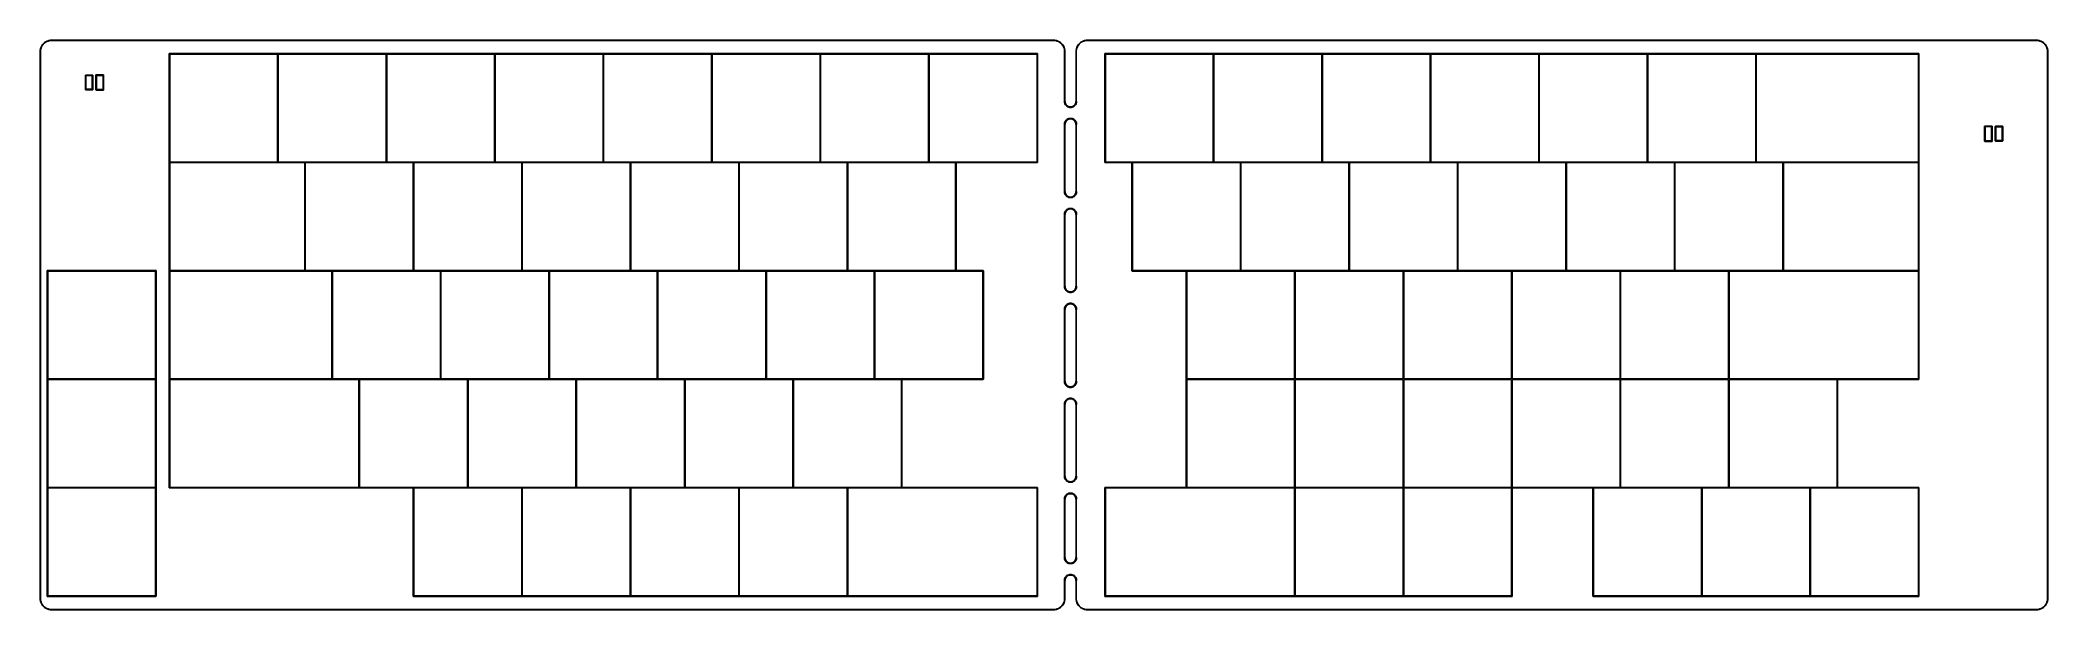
# Model space of a CAD drawing. Header units: millimetres. Extents: x 37 to 390, y -171 to -71.
import ezdxf

# ---------------------------------------------------------------- set-up
doc = ezdxf.new("R2010")
doc.units = ezdxf.units.MM
doc.layers.add('Edge.Cuts', color=254, linetype='CONTINUOUS', true_color=0xd0d2cd)
doc.layers.add('User.Drawings', color=9, linetype='CONTINUOUS', true_color=0xc2c2c2)

msp = doc.modelspace()

# ---------------------------------------------------------------- linework, layer by layer
at = {"layer": 'Edge.Cuts', "linetype": 'CONTINUOUS'}
for p, q in [((37.144876, -73.4375), (37.1622, -73.173184)), ((37.144876, -169.45), (37.144876, -73.4375)), ((37.1622, -73.173184), (37.213876, -72.913391)), ((37.228668, -73.05137), (37.194876, -73.308052)), ((37.194876, -73.308052), (37.194876, -73.4375)), ((37.194876, -73.4375), (37.194876, -169.449999)), ((37.213876, -72.913391), (37.29902, -72.662566)), ((37.295676, -72.801295), (37.228668, -73.05137)), ((37.394751, -72.562105), (37.295676, -72.801295)), ((37.29902, -72.662566), (37.416174, -72.425)), ((37.524199, -72.337894), (37.394751, -72.562105)), ((37.416174, -72.425), (37.563335, -72.204758)), ((37.681806, -72.132497), (37.524199, -72.337894)), ((37.563335, -72.204758), (37.737984, -72.005608)), ((37.864873, -71.94943), (37.681806, -72.132497)), ((37.737984, -72.005608), (37.937134, -71.830959)), ((38.07027, -71.791823), (37.864873, -71.94943)), ((37.937134, -71.830959), (38.157376, -71.683798)), ((38.294481, -71.662375), (38.07027, -71.791823)), ((38.157376, -71.683798), (38.394942, -71.566644)), ((38.533671, -71.5633), (38.294481, -71.662375)), ((38.394942, -71.566644), (38.645767, -71.4815)), ((38.783746, -71.496292), (38.533671, -71.5633)), ((38.645767, -71.4815), (38.90556, -71.429824)), ((39.040428, -71.4625), (38.783746, -71.496292)), ((38.90556, -71.429824), (39.169876, -71.4125)), ((39.169876, -71.4625), (39.040428, -71.4625)), ((39.169876, -71.4125), (215.075, -71.4125)), ((215.075, -71.4625), (39.169876, -71.4625)), ((215.075, -71.4125), (215.339316, -71.429824)), ((215.204448, -71.4625), (215.075, -71.4625)), ((215.46113, -71.496292), (215.204448, -71.4625)), ((215.339316, -71.429824), (215.599109, -71.4815)), ((215.711205, -71.5633), (215.46113, -71.496292)), ((215.599109, -71.4815), (215.849934, -71.566644)), ((215.950395, -71.662375), (215.711205, -71.5633)), ((215.849934, -71.566644), (216.0875, -71.683798)), ((216.174606, -71.791823), (215.950395, -71.662375)), ((216.0875, -71.683798), (216.307742, -71.830959)), ((216.380003, -71.94943), (216.174606, -71.791823)), ((216.307742, -71.830959), (216.506892, -72.005608)), ((216.56307, -72.132497), (216.380003, -71.94943)), ((216.506892, -72.005608), (216.681541, -72.204758)), ((216.720677, -72.337894), (216.56307, -72.132497)), ((216.681541, -72.204758), (216.828702, -72.425)), ((216.850125, -72.562105), (216.720677, -72.337894)), ((216.828702, -72.425), (216.945856, -72.662566)), ((216.9492, -72.801295), (216.850125, -72.562105)), ((216.945856, -72.662566), (217.031, -72.913391)), ((217.016208, -73.05137), (216.9492, -72.801295)), ((217.05, -73.308052), (217.016208, -73.05137)), ((217.031, -72.913391), (217.082676, -73.173184)), ((217.05, -73.4375), (217.05, -73.308052)), ((217.05, -82.153134), (217.05, -73.4375)), ((217.082676, -73.173184), (217.1, -73.4375)), ((217.1, -73.4375), (217.1, -82.153134)), ((219.05, -73.4375), (219.067324, -73.173184)), ((219.05, -82.153134), (219.05, -73.4375)), ((219.067324, -73.173184), (219.119, -72.913391)), ((219.133792, -73.05137), (219.1, -73.308052)), ((219.1, -73.308052), (219.1, -73.4375)), ((219.1, -73.4375), (219.1, -82.153134)), ((219.119, -72.913391), (219.204144, -72.662566)), ((219.2008, -72.801295), (219.133792, -73.05137)), ((219.299875, -72.562105), (219.2008, -72.801295)), ((219.204144, -72.662566), (219.321298, -72.425)), ((219.429323, -72.337894), (219.299875, -72.562105)), ((219.321298, -72.425), (219.468459, -72.204758)), ((219.58693, -72.132497), (219.429323, -72.337894)), ((219.468459, -72.204758), (219.643108, -72.005608)), ((219.769997, -71.94943), (219.58693, -72.132497)), ((219.643108, -72.005608), (219.842258, -71.830959)), ((219.975394, -71.791823), (219.769997, -71.94943)), ((219.842258, -71.830959), (220.0625, -71.683798)), ((220.199605, -71.662375), (219.975394, -71.791823)), ((220.0625, -71.683798), (220.300066, -71.566644)), ((220.438795, -71.5633), (220.199605, -71.662375)), ((220.300066, -71.566644), (220.550891, -71.4815)), ((220.68887, -71.496292), (220.438795, -71.5633)), ((220.550891, -71.4815), (220.810684, -71.429824)), ((220.945552, -71.4625), (220.68887, -71.496292)), ((220.810684, -71.429824), (221.075, -71.4125)), ((221.075, -71.4625), (220.945552, -71.4625)), ((221.075, -71.4125), (387.683459, -71.4125)), ((387.683459, -71.4625), (221.075, -71.4625)), ((387.683459, -71.4125), (387.947775, -71.429824)), ((387.812907, -71.4625), (387.683459, -71.4625)), ((388.069589, -71.496292), (387.812907, -71.4625)), ((387.947775, -71.429824), (388.207568, -71.4815)), ((388.319664, -71.5633), (388.069589, -71.496292)), ((388.207568, -71.4815), (388.458393, -71.566644)), ((388.558854, -71.662375), (388.319664, -71.5633)), ((388.458393, -71.566644), (388.695959, -71.683798)), ((388.783065, -71.791823), (388.558854, -71.662375)), ((388.695959, -71.683798), (388.916201, -71.830959)), ((388.988462, -71.94943), (388.783065, -71.791823)), ((388.916201, -71.830959), (389.115351, -72.005608)), ((389.171529, -72.132497), (388.988462, -71.94943)), ((389.115351, -72.005608), (389.29, -72.204758)), ((389.329136, -72.337894), (389.171529, -72.132497)), ((389.29, -72.204758), (389.437161, -72.425)), ((389.458584, -72.562105), (389.329136, -72.337894)), ((389.437161, -72.425), (389.554315, -72.662566)), ((389.557659, -72.801295), (389.458584, -72.562105)), ((389.554315, -72.662566), (389.639459, -72.913391)), ((389.624667, -73.05137), (389.557659, -72.801295)), ((389.658459, -73.308052), (389.624667, -73.05137)), ((389.639459, -72.913391), (389.691135, -73.173184)), ((389.658459, -73.4375), (389.658459, -73.308052)), ((389.658459, -169.449999), (389.658459, -73.4375)), ((389.691135, -73.173184), (389.708459, -73.4375)), ((389.708459, -73.4375), (389.708459, -169.449999)), ((217.025, -82.19375), (217.034549, -82.164361)), ((217.042878, -82.386687), (217.025, -82.19375)), ((217.034549, -82.164361), (217.05, -82.153134)), ((217.095904, -82.573054), (217.042878, -82.386687)), ((217.182272, -82.746504), (217.095904, -82.573054)), ((217.1, -82.153134), (217.115451, -82.164361)), ((217.115451, -82.164361), (217.125, -82.19375)), ((217.125, -82.19375), (217.125, -82.287317)), ((217.125, -82.287317), (217.161508, -82.470855)), ((217.161508, -82.470855), (217.233121, -82.643744)), ((217.299041, -82.90113), (217.182272, -82.746504)), ((217.233121, -82.643744), (217.337087, -82.79934)), ((217.442234, -83.031668), (217.299041, -82.90113)), ((217.337087, -82.79934), (217.46941, -82.931663)), ((217.606975, -83.133671), (217.442234, -83.031668)), ((217.46941, -82.931663), (217.625006, -83.035629)), ((217.787654, -83.203667), (217.606975, -83.133671)), ((217.625006, -83.035629), (217.797895, -83.107242)), ((217.978118, -83.239271), (217.787654, -83.203667)), ((217.797895, -83.107242), (217.981433, -83.14375)), ((218.171882, -83.239271), (217.978118, -83.239271)), ((217.981433, -83.14375), (218.168567, -83.14375)), ((218.168567, -83.14375), (218.352105, -83.107242)), ((218.362346, -83.203667), (218.171882, -83.239271)), ((218.352105, -83.107242), (218.524994, -83.035629)), ((218.543025, -83.133671), (218.362346, -83.203667)), ((218.524994, -83.035629), (218.68059, -82.931663)), ((218.707766, -83.031668), (218.543025, -83.133671)), ((218.68059, -82.931663), (218.812913, -82.79934)), ((218.850959, -82.90113), (218.707766, -83.031668)), ((218.812913, -82.79934), (218.916879, -82.643744)), ((218.967728, -82.746504), (218.850959, -82.90113)), ((218.916879, -82.643744), (218.988492, -82.470855)), ((219.054096, -82.573054), (218.967728, -82.746504)), ((218.988492, -82.470855), (219.025, -82.287317)), ((219.025, -82.19375), (219.034549, -82.164361)), ((219.025, -82.287317), (219.025, -82.19375)), ((219.034549, -82.164361), (219.05, -82.153134)), ((219.107122, -82.386687), (219.054096, -82.573054)), ((219.1, -82.153134), (219.115451, -82.164361)), ((219.125, -82.19375), (219.107122, -82.386687)), ((219.115451, -82.164361), (219.125, -82.19375)), ((217.025, -86.19375), (217.042878, -86.000813)), ((217.034549, -86.223139), (217.025, -86.19375)), ((217.05, -86.234365), (217.034549, -86.223139)), ((217.042878, -86.000813), (217.095904, -85.814446)), ((217.05, -97.971884), (217.05, -86.234365)), ((217.095904, -85.814446), (217.182272, -85.640996)), ((217.115451, -86.223139), (217.1, -86.234365)), ((217.1, -86.234365), (217.1, -97.971884)), ((217.125, -86.19375), (217.115451, -86.223139)), ((217.161508, -85.916645), (217.125, -86.100183)), ((217.125, -86.100183), (217.125, -86.19375)), ((217.233121, -85.743756), (217.161508, -85.916645)), ((217.182272, -85.640996), (217.299041, -85.48637)), ((217.337087, -85.58816), (217.233121, -85.743756)), ((217.299041, -85.48637), (217.442234, -85.355832)), ((217.46941, -85.455837), (217.337087, -85.58816)), ((217.442234, -85.355832), (217.606975, -85.253829)), ((217.625006, -85.351871), (217.46941, -85.455837)), ((217.606975, -85.253829), (217.787654, -85.183833)), ((217.797895, -85.280258), (217.625006, -85.351871)), ((217.787654, -85.183833), (217.978118, -85.148229)), ((217.981433, -85.24375), (217.797895, -85.280258)), ((217.978118, -85.148229), (218.171882, -85.148229)), ((218.168567, -85.24375), (217.981433, -85.24375)), ((218.352105, -85.280258), (218.168567, -85.24375)), ((218.171882, -85.148229), (218.362346, -85.183833)), ((218.524994, -85.351871), (218.352105, -85.280258)), ((218.362346, -85.183833), (218.543025, -85.253829)), ((218.68059, -85.455837), (218.524994, -85.351871)), ((218.543025, -85.253829), (218.707766, -85.355832)), ((218.812913, -85.58816), (218.68059, -85.455837)), ((218.707766, -85.355832), (218.850959, -85.48637)), ((218.916879, -85.743756), (218.812913, -85.58816)), ((218.850959, -85.48637), (218.967728, -85.640996)), ((218.988492, -85.916645), (218.916879, -85.743756)), ((218.967728, -85.640996), (219.054096, -85.814446)), ((219.025, -86.100183), (218.988492, -85.916645)), ((219.025, -86.19375), (219.025, -86.100183)), ((219.034549, -86.223139), (219.025, -86.19375)), ((219.05, -86.234365), (219.034549, -86.223139)), ((219.05, -97.971884), (219.05, -86.234365)), ((219.054096, -85.814446), (219.107122, -86.000813)), ((219.115451, -86.223139), (219.1, -86.234365)), ((219.1, -86.234365), (219.1, -97.971884)), ((219.107122, -86.000813), (219.125, -86.19375)), ((219.125, -86.19375), (219.115451, -86.223139)), ((217.025, -98.0125), (217.034549, -97.983111)), ((217.042878, -98.205437), (217.025, -98.0125)), ((217.034549, -97.983111), (217.05, -97.971884)), ((217.095904, -98.391804), (217.042878, -98.205437)), ((217.182272, -98.565254), (217.095904, -98.391804)), ((217.1, -97.971884), (217.115451, -97.983111)), ((217.115451, -97.983111), (217.125, -98.0125)), ((217.125, -98.0125), (217.125, -98.106067)), ((217.125, -98.106067), (217.161508, -98.289605)), ((217.161508, -98.289605), (217.233121, -98.462494)), ((217.299041, -98.71988), (217.182272, -98.565254)), ((217.233121, -98.462494), (217.337087, -98.61809)), ((217.337087, -98.61809), (217.46941, -98.750413)), ((218.68059, -98.750413), (218.812913, -98.61809)), ((218.812913, -98.61809), (218.916879, -98.462494)), ((218.967728, -98.565254), (218.850959, -98.71988)), ((218.916879, -98.462494), (218.988492, -98.289605)), ((219.054096, -98.391804), (218.967728, -98.565254)), ((218.988492, -98.289605), (219.025, -98.106067)), ((219.025, -98.0125), (219.034549, -97.983111)), ((219.025, -98.106067), (219.025, -98.0125)), ((219.034549, -97.983111), (219.05, -97.971884)), ((219.107122, -98.205437), (219.054096, -98.391804)), ((219.1, -97.971884), (219.115451, -97.983111)), ((219.125, -98.0125), (219.107122, -98.205437)), ((219.115451, -97.983111), (219.125, -98.0125)), ((217.025, -102.0125), (217.042878, -101.819563)), ((217.034549, -102.041889), (217.025, -102.0125)), ((217.05, -102.053115), (217.034549, -102.041889)), ((217.042878, -101.819563), (217.095904, -101.633196)), ((217.05, -114.640634), (217.05, -102.053115)), ((217.095904, -101.633196), (217.182272, -101.459746)), ((217.115451, -102.041889), (217.1, -102.053115)), ((217.1, -102.053115), (217.1, -114.640634)), ((217.125, -102.0125), (217.115451, -102.041889)), ((217.161508, -101.735395), (217.125, -101.918933)), ((217.125, -101.918933), (217.125, -102.0125)), ((217.233121, -101.562506), (217.161508, -101.735395)), ((217.182272, -101.459746), (217.299041, -101.30512)), ((217.337087, -101.40691), (217.233121, -101.562506)), ((217.442234, -98.850418), (217.299041, -98.71988)), ((217.299041, -101.30512), (217.442234, -101.174582)), ((217.46941, -101.274587), (217.337087, -101.40691)), ((217.606975, -98.952421), (217.442234, -98.850418)), ((217.442234, -101.174582), (217.606975, -101.072579)), ((217.46941, -98.750413), (217.625006, -98.854379)), ((217.625006, -101.170621), (217.46941, -101.274587)), ((217.787654, -99.022417), (217.606975, -98.952421)), ((217.606975, -101.072579), (217.787654, -101.002583)), ((217.625006, -98.854379), (217.797895, -98.925992)), ((217.797895, -101.099008), (217.625006, -101.170621)), ((217.978118, -99.058021), (217.787654, -99.022417)), ((217.787654, -101.002583), (217.978118, -100.966979)), ((217.797895, -98.925992), (217.981433, -98.9625)), ((217.981433, -101.0625), (217.797895, -101.099008)), ((218.171882, -99.058021), (217.978118, -99.058021)), ((217.978118, -100.966979), (218.171882, -100.966979)), ((217.981433, -98.9625), (218.168567, -98.9625)), ((218.168567, -101.0625), (217.981433, -101.0625)), ((218.168567, -98.9625), (218.352105, -98.925992)), ((218.352105, -101.099008), (218.168567, -101.0625)), ((218.362346, -99.022417), (218.171882, -99.058021)), ((218.171882, -100.966979), (218.362346, -101.002583)), ((218.352105, -98.925992), (218.524994, -98.854379)), ((218.524994, -101.170621), (218.352105, -101.099008)), ((218.543025, -98.952421), (218.362346, -99.022417)), ((218.362346, -101.002583), (218.543025, -101.072579)), ((218.524994, -98.854379), (218.68059, -98.750413)), ((218.68059, -101.274587), (218.524994, -101.170621)), ((218.707766, -98.850418), (218.543025, -98.952421)), ((218.543025, -101.072579), (218.707766, -101.174582)), ((218.812913, -101.40691), (218.68059, -101.274587)), ((218.850959, -98.71988), (218.707766, -98.850418)), ((218.707766, -101.174582), (218.850959, -101.30512)), ((218.916879, -101.562506), (218.812913, -101.40691)), ((218.850959, -101.30512), (218.967728, -101.459746)), ((218.988492, -101.735395), (218.916879, -101.562506)), ((218.967728, -101.459746), (219.054096, -101.633196)), ((219.025, -101.918933), (218.988492, -101.735395)), ((219.025, -102.0125), (219.025, -101.918933)), ((219.034549, -102.041889), (219.025, -102.0125)), ((219.05, -102.053115), (219.034549, -102.041889)), ((219.05, -114.640634), (219.05, -102.053115)), ((219.054096, -101.633196), (219.107122, -101.819563)), ((219.115451, -102.041889), (219.1, -102.053115)), ((219.1, -102.053115), (219.1, -114.640634)), ((219.107122, -101.819563), (219.125, -102.0125)), ((219.125, -102.0125), (219.115451, -102.041889)), ((217.025, -114.68125), (217.034549, -114.651861)), ((217.042878, -114.874187), (217.025, -114.68125)), ((217.034549, -114.651861), (217.05, -114.640634)), ((217.095904, -115.060554), (217.042878, -114.874187)), ((217.182272, -115.234004), (217.095904, -115.060554)), ((217.1, -114.640634), (217.115451, -114.651861)), ((217.115451, -114.651861), (217.125, -114.68125)), ((217.125, -114.68125), (217.125, -114.774817)), ((217.125, -114.774817), (217.161508, -114.958355)), ((217.161508, -114.958355), (217.233121, -115.131244)), ((217.299041, -115.38863), (217.182272, -115.234004)), ((217.233121, -115.131244), (217.337087, -115.28684)), ((217.442234, -115.519168), (217.299041, -115.38863)), ((217.337087, -115.28684), (217.46941, -115.419163)), ((217.606975, -115.621171), (217.442234, -115.519168)), ((217.46941, -115.419163), (217.625006, -115.523129)), ((217.787654, -115.691167), (217.606975, -115.621171)), ((217.625006, -115.523129), (217.797895, -115.594742)), ((217.978118, -115.726771), (217.787654, -115.691167)), ((217.797895, -115.594742), (217.981433, -115.63125)), ((218.171882, -115.726771), (217.978118, -115.726771)), ((217.981433, -115.63125), (218.168567, -115.63125)), ((218.168567, -115.63125), (218.352105, -115.594742)), ((218.362346, -115.691167), (218.171882, -115.726771)), ((218.352105, -115.594742), (218.524994, -115.523129)), ((218.543025, -115.621171), (218.362346, -115.691167)), ((218.524994, -115.523129), (218.68059, -115.419163)), ((218.707766, -115.519168), (218.543025, -115.621171)), ((218.68059, -115.419163), (218.812913, -115.28684)), ((218.850959, -115.38863), (218.707766, -115.519168)), ((218.812913, -115.28684), (218.916879, -115.131244)), ((218.967728, -115.234004), (218.850959, -115.38863)), ((218.916879, -115.131244), (218.988492, -114.958355)), ((219.054096, -115.060554), (218.967728, -115.234004)), ((218.988492, -114.958355), (219.025, -114.774817)), ((219.025, -114.68125), (219.034549, -114.651861)), ((219.025, -114.774817), (219.025, -114.68125)), ((219.034549, -114.651861), (219.05, -114.640634)), ((219.107122, -114.874187), (219.054096, -115.060554)), ((219.1, -114.640634), (219.115451, -114.651861)), ((219.125, -114.68125), (219.107122, -114.874187)), ((219.115451, -114.651861), (219.125, -114.68125)), ((217.025, -118.68125), (217.042878, -118.488313)), ((217.034549, -118.710639), (217.025, -118.68125)), ((217.05, -118.721865), (217.034549, -118.710639)), ((217.042878, -118.488313), (217.095904, -118.301946)), ((217.05, -131.309384), (217.05, -118.721865)), ((217.095904, -118.301946), (217.182272, -118.128496)), ((217.115451, -118.710639), (217.1, -118.721865)), ((217.1, -118.721865), (217.1, -131.309384)), ((217.125, -118.68125), (217.115451, -118.710639)), ((217.161508, -118.404145), (217.125, -118.587683)), ((217.125, -118.587683), (217.125, -118.68125)), ((217.233121, -118.231256), (217.161508, -118.404145)), ((217.182272, -118.128496), (217.299041, -117.97387)), ((217.337087, -118.07566), (217.233121, -118.231256)), ((217.299041, -117.97387), (217.442234, -117.843332)), ((217.46941, -117.943337), (217.337087, -118.07566)), ((217.442234, -117.843332), (217.606975, -117.741329)), ((217.625006, -117.839371), (217.46941, -117.943337)), ((217.606975, -117.741329), (217.787654, -117.671333)), ((217.797895, -117.767758), (217.625006, -117.839371)), ((217.787654, -117.671333), (217.978118, -117.635729)), ((217.981433, -117.73125), (217.797895, -117.767758)), ((217.978118, -117.635729), (218.171882, -117.635729)), ((218.168567, -117.73125), (217.981433, -117.73125)), ((218.352105, -117.767758), (218.168567, -117.73125)), ((218.171882, -117.635729), (218.362346, -117.671333)), ((218.524994, -117.839371), (218.352105, -117.767758)), ((218.362346, -117.671333), (218.543025, -117.741329)), ((218.68059, -117.943337), (218.524994, -117.839371)), ((218.543025, -117.741329), (218.707766, -117.843332)), ((218.812913, -118.07566), (218.68059, -117.943337)), ((218.707766, -117.843332), (218.850959, -117.97387)), ((218.916879, -118.231256), (218.812913, -118.07566)), ((218.850959, -117.97387), (218.967728, -118.128496)), ((218.988492, -118.404145), (218.916879, -118.231256)), ((218.967728, -118.128496), (219.054096, -118.301946)), ((219.025, -118.587683), (218.988492, -118.404145)), ((219.025, -118.68125), (219.025, -118.587683)), ((219.034549, -118.710639), (219.025, -118.68125)), ((219.05, -118.721865), (219.034549, -118.710639)), ((219.05, -131.309384), (219.05, -118.721865)), ((219.054096, -118.301946), (219.107122, -118.488313)), ((219.115451, -118.710639), (219.1, -118.721865)), ((219.1, -118.721865), (219.1, -131.309384)), ((219.107122, -118.488313), (219.125, -118.68125)), ((219.125, -118.68125), (219.115451, -118.710639)), ((217.025, -131.35), (217.034549, -131.320611)), ((217.042878, -131.542937), (217.025, -131.35)), ((217.034549, -131.320611), (217.05, -131.309384)), ((217.095904, -131.729304), (217.042878, -131.542937)), ((217.182272, -131.902754), (217.095904, -131.729304)), ((217.1, -131.309384), (217.115451, -131.320611)), ((217.115451, -131.320611), (217.125, -131.35)), ((217.125, -131.35), (217.125, -131.443567)), ((217.125, -131.443567), (217.161508, -131.627105)), ((217.161508, -131.627105), (217.233121, -131.799994)), ((217.299041, -132.05738), (217.182272, -131.902754)), ((217.233121, -131.799994), (217.337087, -131.95559)), ((217.442234, -132.187918), (217.299041, -132.05738)), ((217.337087, -131.95559), (217.46941, -132.087913)), ((217.606975, -132.289921), (217.442234, -132.187918)), ((217.46941, -132.087913), (217.625006, -132.191879)), ((217.787654, -132.359917), (217.606975, -132.289921)), ((217.625006, -132.191879), (217.797895, -132.263492)), ((217.978118, -132.395521), (217.787654, -132.359917)), ((217.797895, -132.263492), (217.981433, -132.3)), ((218.171882, -132.395521), (217.978118, -132.395521)), ((217.981433, -132.3), (218.168567, -132.3)), ((218.168567, -132.3), (218.352105, -132.263492)), ((218.362346, -132.359917), (218.171882, -132.395521)), ((218.352105, -132.263492), (218.524994, -132.191879)), ((218.543025, -132.289921), (218.362346, -132.359917)), ((218.524994, -132.191879), (218.68059, -132.087913)), ((218.707766, -132.187918), (218.543025, -132.289921)), ((218.68059, -132.087913), (218.812913, -131.95559)), ((218.850959, -132.05738), (218.707766, -132.187918)), ((218.812913, -131.95559), (218.916879, -131.799994)), ((218.967728, -131.902754), (218.850959, -132.05738)), ((218.916879, -131.799994), (218.988492, -131.627105)), ((219.054096, -131.729304), (218.967728, -131.902754)), ((218.988492, -131.627105), (219.025, -131.443567)), ((219.025, -131.35), (219.034549, -131.320611)), ((219.025, -131.443567), (219.025, -131.35)), ((219.034549, -131.320611), (219.05, -131.309384)), ((219.107122, -131.542937), (219.054096, -131.729304)), ((219.1, -131.309384), (219.115451, -131.320611)), ((219.125, -131.35), (219.107122, -131.542937)), ((219.115451, -131.320611), (219.125, -131.35)), ((217.025, -135.35), (217.042878, -135.157063)), ((217.034549, -135.379389), (217.025, -135.35)), ((217.05, -135.390615), (217.034549, -135.379389)), ((217.042878, -135.157063), (217.095904, -134.970696)), ((217.05, -147.978134), (217.05, -135.390615)), ((217.095904, -134.970696), (217.182272, -134.797246)), ((217.115451, -135.379389), (217.1, -135.390615)), ((217.1, -135.390615), (217.1, -147.978134)), ((217.125, -135.35), (217.115451, -135.379389)), ((217.161508, -135.072895), (217.125, -135.256433)), ((217.125, -135.256433), (217.125, -135.35)), ((217.233121, -134.900006), (217.161508, -135.072895)), ((217.182272, -134.797246), (217.299041, -134.64262)), ((217.337087, -134.74441), (217.233121, -134.900006)), ((217.299041, -134.64262), (217.442234, -134.512082)), ((217.46941, -134.612087), (217.337087, -134.74441)), ((217.442234, -134.512082), (217.606975, -134.410079)), ((217.625006, -134.508121), (217.46941, -134.612087)), ((217.606975, -134.410079), (217.787654, -134.340083)), ((217.797895, -134.436508), (217.625006, -134.508121)), ((217.787654, -134.340083), (217.978118, -134.304479)), ((217.981433, -134.4), (217.797895, -134.436508)), ((217.978118, -134.304479), (218.171882, -134.304479)), ((218.168567, -134.4), (217.981433, -134.4)), ((218.352105, -134.436508), (218.168567, -134.4)), ((218.171882, -134.304479), (218.362346, -134.340083)), ((218.524994, -134.508121), (218.352105, -134.436508)), ((218.362346, -134.340083), (218.543025, -134.410079)), ((218.68059, -134.612087), (218.524994, -134.508121)), ((218.543025, -134.410079), (218.707766, -134.512082)), ((218.812913, -134.74441), (218.68059, -134.612087)), ((218.707766, -134.512082), (218.850959, -134.64262)), ((218.916879, -134.900006), (218.812913, -134.74441)), ((218.850959, -134.64262), (218.967728, -134.797246)), ((218.988492, -135.072895), (218.916879, -134.900006)), ((218.967728, -134.797246), (219.054096, -134.970696)), ((219.025, -135.256433), (218.988492, -135.072895)), ((219.025, -135.35), (219.025, -135.256433)), ((219.034549, -135.379389), (219.025, -135.35)), ((219.05, -135.390615), (219.034549, -135.379389)), ((219.05, -147.978134), (219.05, -135.390615)), ((219.054096, -134.970696), (219.107122, -135.157063)), ((219.115451, -135.379389), (219.1, -135.390615)), ((219.1, -135.390615), (219.1, -147.978134)), ((219.107122, -135.157063), (219.125, -135.35)), ((219.125, -135.35), (219.115451, -135.379389)), ((217.025, -148.01875), (217.034549, -147.989361)), ((217.042878, -148.211687), (217.025, -148.01875)), ((217.034549, -147.989361), (217.05, -147.978134)), ((217.1, -147.978134), (217.115451, -147.989361)), ((217.115451, -147.989361), (217.125, -148.01875)), ((217.125, -148.01875), (217.125, -148.112317)), ((219.025, -148.01875), (219.034549, -147.989361)), ((219.025, -148.112317), (219.025, -148.01875)), ((219.034549, -147.989361), (219.05, -147.978134)), ((219.1, -147.978134), (219.115451, -147.989361)), ((219.125, -148.01875), (219.107122, -148.211687)), ((219.115451, -147.989361), (219.125, -148.01875)), ((217.095904, -148.398054), (217.042878, -148.211687)), ((217.182272, -148.571504), (217.095904, -148.398054)), ((217.095904, -151.639446), (217.182272, -151.465996)), ((217.125, -148.112317), (217.161508, -148.295855)), ((217.161508, -148.295855), (217.233121, -148.468744)), ((217.233121, -151.568756), (217.161508, -151.741645)), ((217.299041, -148.72613), (217.182272, -148.571504)), ((217.182272, -151.465996), (217.299041, -151.31137)), ((217.233121, -148.468744), (217.337087, -148.62434)), ((217.337087, -151.41316), (217.233121, -151.568756)), ((217.442234, -148.856668), (217.299041, -148.72613)), ((217.299041, -151.31137), (217.442234, -151.180832)), ((217.337087, -148.62434), (217.46941, -148.756663)), ((217.46941, -151.280837), (217.337087, -151.41316)), ((217.606975, -148.958671), (217.442234, -148.856668)), ((217.442234, -151.180832), (217.606975, -151.078829)), ((217.46941, -148.756663), (217.625006, -148.860629)), ((217.625006, -151.176871), (217.46941, -151.280837)), ((217.787654, -149.028667), (217.606975, -148.958671)), ((217.606975, -151.078829), (217.787654, -151.008833)), ((217.625006, -148.860629), (217.797895, -148.932242)), ((217.797895, -151.105258), (217.625006, -151.176871)), ((217.978118, -149.064271), (217.787654, -149.028667)), ((217.787654, -151.008833), (217.978118, -150.973229)), ((217.797895, -148.932242), (217.981433, -148.96875)), ((217.981433, -151.06875), (217.797895, -151.105258)), ((218.171882, -149.064271), (217.978118, -149.064271)), ((217.978118, -150.973229), (218.171882, -150.973229)), ((217.981433, -148.96875), (218.168567, -148.96875)), ((218.168567, -151.06875), (217.981433, -151.06875)), ((218.168567, -148.96875), (218.352105, -148.932242)), ((218.352105, -151.105258), (218.168567, -151.06875)), ((218.362346, -149.028667), (218.171882, -149.064271)), ((218.171882, -150.973229), (218.362346, -151.008833)), ((218.352105, -148.932242), (218.524994, -148.860629)), ((218.524994, -151.176871), (218.352105, -151.105258)), ((218.543025, -148.958671), (218.362346, -149.028667)), ((218.362346, -151.008833), (218.543025, -151.078829)), ((218.524994, -148.860629), (218.68059, -148.756663)), ((218.68059, -151.280837), (218.524994, -151.176871)), ((218.707766, -148.856668), (218.543025, -148.958671)), ((218.543025, -151.078829), (218.707766, -151.180832)), ((218.68059, -148.756663), (218.812913, -148.62434)), ((218.812913, -151.41316), (218.68059, -151.280837)), ((218.850959, -148.72613), (218.707766, -148.856668)), ((218.707766, -151.180832), (218.850959, -151.31137)), ((218.812913, -148.62434), (218.916879, -148.468744)), ((218.916879, -151.568756), (218.812913, -151.41316)), ((218.967728, -148.571504), (218.850959, -148.72613)), ((218.850959, -151.31137), (218.967728, -151.465996)), ((218.916879, -148.468744), (218.988492, -148.295855)), ((218.988492, -151.741645), (218.916879, -151.568756)), ((219.054096, -148.398054), (218.967728, -148.571504)), ((218.967728, -151.465996), (219.054096, -151.639446)), ((218.988492, -148.295855), (219.025, -148.112317)), ((219.107122, -148.211687), (219.054096, -148.398054)), ((217.025, -152.01875), (217.042878, -151.825813)), ((217.034549, -152.048139), (217.025, -152.01875)), ((217.05, -152.059365), (217.034549, -152.048139)), ((217.042878, -151.825813), (217.095904, -151.639446)), ((217.05, -162.265634), (217.05, -152.059365)), ((217.115451, -152.048139), (217.1, -152.059365)), ((217.1, -152.059365), (217.1, -162.265634)), ((217.125, -152.01875), (217.115451, -152.048139)), ((217.161508, -151.741645), (217.125, -151.925183)), ((217.125, -151.925183), (217.125, -152.01875)), ((219.025, -151.925183), (218.988492, -151.741645)), ((219.025, -152.01875), (219.025, -151.925183)), ((219.034549, -152.048139), (219.025, -152.01875)), ((219.05, -152.059365), (219.034549, -152.048139)), ((219.05, -162.265634), (219.05, -152.059365)), ((219.054096, -151.639446), (219.107122, -151.825813)), ((219.115451, -152.048139), (219.1, -152.059365)), ((219.1, -152.059365), (219.1, -162.265634)), ((219.107122, -151.825813), (219.125, -152.01875)), ((219.125, -152.01875), (219.115451, -152.048139)), ((217.025, -162.30625), (217.034549, -162.276861)), ((217.042878, -162.499187), (217.025, -162.30625)), ((217.034549, -162.276861), (217.05, -162.265634)), ((217.095904, -162.685554), (217.042878, -162.499187)), ((217.182272, -162.859004), (217.095904, -162.685554)), ((217.1, -162.265634), (217.115451, -162.276861)), ((217.115451, -162.276861), (217.125, -162.30625)), ((217.125, -162.30625), (217.125, -162.399817)), ((217.125, -162.399817), (217.161508, -162.583355)), ((217.161508, -162.583355), (217.233121, -162.756244)), ((217.299041, -163.01363), (217.182272, -162.859004)), ((217.182272, -165.753496), (217.299041, -165.59887)), ((217.233121, -162.756244), (217.337087, -162.91184)), ((217.337087, -165.70066), (217.233121, -165.856256)), ((217.442234, -163.144168), (217.299041, -163.01363)), ((217.299041, -165.59887), (217.442234, -165.468332)), ((217.337087, -162.91184), (217.46941, -163.044163)), ((217.46941, -165.568337), (217.337087, -165.70066)), ((217.606975, -163.246171), (217.442234, -163.144168)), ((217.442234, -165.468332), (217.606975, -165.366329)), ((217.46941, -163.044163), (217.625006, -163.148129)), ((217.625006, -165.464371), (217.46941, -165.568337)), ((217.787654, -163.316167), (217.606975, -163.246171)), ((217.606975, -165.366329), (217.787654, -165.296333)), ((217.625006, -163.148129), (217.797895, -163.219742)), ((217.797895, -165.392758), (217.625006, -165.464371)), ((217.978118, -163.351771), (217.787654, -163.316167)), ((217.787654, -165.296333), (217.978118, -165.260729)), ((217.797895, -163.219742), (217.981433, -163.25625)), ((217.981433, -165.35625), (217.797895, -165.392758)), ((218.171882, -163.351771), (217.978118, -163.351771)), ((217.978118, -165.260729), (218.171882, -165.260729)), ((217.981433, -163.25625), (218.168567, -163.25625)), ((218.168567, -165.35625), (217.981433, -165.35625)), ((218.168567, -163.25625), (218.352105, -163.219742)), ((218.352105, -165.392758), (218.168567, -165.35625)), ((218.362346, -163.316167), (218.171882, -163.351771)), ((218.171882, -165.260729), (218.362346, -165.296333)), ((218.352105, -163.219742), (218.524994, -163.148129)), ((218.524994, -165.464371), (218.352105, -165.392758)), ((218.543025, -163.246171), (218.362346, -163.316167)), ((218.362346, -165.296333), (218.543025, -165.366329)), ((218.524994, -163.148129), (218.68059, -163.044163)), ((218.68059, -165.568337), (218.524994, -165.464371)), ((218.707766, -163.144168), (218.543025, -163.246171)), ((218.543025, -165.366329), (218.707766, -165.468332)), ((218.68059, -163.044163), (218.812913, -162.91184)), ((218.812913, -165.70066), (218.68059, -165.568337)), ((218.850959, -163.01363), (218.707766, -163.144168)), ((218.707766, -165.468332), (218.850959, -165.59887)), ((218.812913, -162.91184), (218.916879, -162.756244)), ((218.916879, -165.856256), (218.812913, -165.70066)), ((218.967728, -162.859004), (218.850959, -163.01363)), ((218.850959, -165.59887), (218.967728, -165.753496)), ((218.916879, -162.756244), (218.988492, -162.583355)), ((219.054096, -162.685554), (218.967728, -162.859004)), ((218.988492, -162.583355), (219.025, -162.399817)), ((219.025, -162.30625), (219.034549, -162.276861)), ((219.025, -162.399817), (219.025, -162.30625)), ((219.034549, -162.276861), (219.05, -162.265634)), ((219.107122, -162.499187), (219.054096, -162.685554)), ((219.1, -162.265634), (219.115451, -162.276861)), ((219.125, -162.30625), (219.107122, -162.499187)), ((219.115451, -162.276861), (219.125, -162.30625)), ((217.025, -166.30625), (217.042878, -166.113313)), ((217.034549, -166.335639), (217.025, -166.30625)), ((217.05, -166.346865), (217.034549, -166.335639)), ((217.042878, -166.113313), (217.095904, -165.926946)), ((217.05, -169.449999), (217.05, -166.346865)), ((217.095904, -165.926946), (217.182272, -165.753496)), ((217.115451, -166.335639), (217.1, -166.346865)), ((217.1, -166.346865), (217.1, -169.449999)), ((217.125, -166.30625), (217.115451, -166.335639)), ((217.161508, -166.029145), (217.125, -166.212683)), ((217.125, -166.212683), (217.125, -166.30625)), ((217.233121, -165.856256), (217.161508, -166.029145)), ((218.988492, -166.029145), (218.916879, -165.856256)), ((218.967728, -165.753496), (219.054096, -165.926946)), ((219.025, -166.212683), (218.988492, -166.029145)), ((219.025, -166.30625), (219.025, -166.212683)), ((219.034549, -166.335639), (219.025, -166.30625)), ((219.05, -166.346865), (219.034549, -166.335639)), ((219.05, -169.449999), (219.05, -166.346865)), ((219.054096, -165.926946), (219.107122, -166.113313)), ((219.115451, -166.335639), (219.1, -166.346865)), ((219.1, -166.346865), (219.1, -169.449999)), ((219.107122, -166.113313), (219.125, -166.30625)), ((219.125, -166.30625), (219.115451, -166.335639)), ((37.144876, -169.450001), (37.144876, -169.45)), ((37.162205, -169.714314), (37.144876, -169.450001)), ((37.213885, -169.974105), (37.162205, -169.714314)), ((37.194876, -169.449999), (37.194878, -169.579447)), ((37.194878, -169.579447), (37.228675, -169.836127)), ((37.299031, -170.224928), (37.213885, -169.974105)), ((37.228675, -169.836127), (37.295686, -170.0862)), ((37.295686, -170.0862), (37.394763, -170.325387)), ((37.416187, -170.462491), (37.299031, -170.224928)), ((37.394763, -170.325387), (37.524212, -170.549596)), ((37.563348, -170.682731), (37.416187, -170.462491)), ((37.524212, -170.549596), (37.681819, -170.754991)), ((37.737997, -170.881879), (37.563348, -170.682731)), ((37.681819, -170.754991), (37.864885, -170.938057)), ((37.937145, -171.056528), (37.737997, -170.881879)), ((37.864885, -170.938057), (38.07028, -171.095664)), ((38.157385, -171.203689), (37.937145, -171.056528)), ((38.07028, -171.095664), (38.294489, -171.225113)), ((38.394948, -171.320845), (38.157385, -171.203689)), ((38.294489, -171.225113), (38.533676, -171.32419)), ((38.645771, -171.405991), (38.394948, -171.320845)), ((38.533676, -171.32419), (38.783749, -171.391201)), ((38.905562, -171.457671), (38.645771, -171.405991)), ((38.783749, -171.391201), (39.040429, -171.424998)), ((39.169875, -171.475), (38.905562, -171.457671)), ((39.040429, -171.424998), (39.169877, -171.425)), ((39.169876, -171.475), (39.169875, -171.474999)), ((39.169875, -171.474999), (39.169875, -171.475)), ((215.075, -171.475), (39.169876, -171.475)), ((39.169877, -171.425), (215.075, -171.425)), ((215.075, -171.425), (215.204448, -171.425)), ((215.339316, -171.457676), (215.075, -171.475)), ((215.204448, -171.425), (215.46113, -171.391208)), ((215.599109, -171.406), (215.339316, -171.457676)), ((215.46113, -171.391208), (215.711205, -171.3242)), ((215.849934, -171.320856), (215.599109, -171.406)), ((215.711205, -171.3242), (215.950395, -171.225125)), ((216.0875, -171.203702), (215.849934, -171.320856)), ((215.950395, -171.225125), (216.174606, -171.095677)), ((216.307742, -171.056541), (216.0875, -171.203702)), ((216.174606, -171.095677), (216.380003, -170.93807)), ((216.506892, -170.881892), (216.307742, -171.056541)), ((216.380003, -170.93807), (216.56307, -170.755003)), ((216.681541, -170.682742), (216.506892, -170.881892)), ((216.56307, -170.755003), (216.720677, -170.549606)), ((216.828702, -170.4625), (216.681541, -170.682742)), ((216.720677, -170.549606), (216.850125, -170.325395)), ((216.945856, -170.224934), (216.828702, -170.4625)), ((216.850125, -170.325395), (216.9492, -170.086205)), ((217.031, -169.974109), (216.945856, -170.224934)), ((216.9492, -170.086205), (217.016208, -169.83613)), ((217.016208, -169.83613), (217.05, -169.579448)), ((217.082676, -169.714316), (217.031, -169.974109)), ((217.05, -169.45), (217.05, -169.449999)), ((217.05, -169.579448), (217.05, -169.45)), ((217.1, -169.45), (217.082676, -169.714316)), ((217.1, -169.449999), (217.1, -169.45)), ((219.05, -169.45), (219.05, -169.449999)), ((219.067324, -169.714316), (219.05, -169.45)), ((219.119, -169.974109), (219.067324, -169.714316)), ((219.1, -169.449999), (219.1, -169.45)), ((219.1, -169.45), (219.1, -169.579448)), ((219.1, -169.579448), (219.133792, -169.83613)), ((219.204144, -170.224934), (219.119, -169.974109)), ((219.133792, -169.83613), (219.2008, -170.086205)), ((219.2008, -170.086205), (219.299875, -170.325395)), ((219.321298, -170.4625), (219.204144, -170.224934)), ((219.299875, -170.325395), (219.429323, -170.549606)), ((219.468459, -170.682742), (219.321298, -170.4625)), ((219.429323, -170.549606), (219.58693, -170.755003)), ((219.643108, -170.881892), (219.468459, -170.682742)), ((219.58693, -170.755003), (219.769997, -170.93807)), ((219.842258, -171.056541), (219.643108, -170.881892)), ((219.769997, -170.93807), (219.975394, -171.095677)), ((220.0625, -171.203702), (219.842258, -171.056541)), ((219.975394, -171.095677), (220.199605, -171.225125)), ((220.300066, -171.320856), (220.0625, -171.203702)), ((220.199605, -171.225125), (220.438795, -171.3242)), ((220.550891, -171.406), (220.300066, -171.320856)), ((220.438795, -171.3242), (220.68887, -171.391208)), ((220.810684, -171.457676), (220.550891, -171.406)), ((220.68887, -171.391208), (220.945552, -171.425)), ((221.075, -171.475), (220.810684, -171.457676)), ((220.945552, -171.425), (221.075, -171.425)), ((221.075, -171.425), (387.683459, -171.425)), ((387.683459, -171.475), (221.075, -171.475)), ((387.683459, -171.425), (387.812907, -171.425)), ((387.947775, -171.457676), (387.683459, -171.475)), ((387.812907, -171.425), (388.069589, -171.391208)), ((388.207568, -171.406), (387.947775, -171.457676)), ((388.069589, -171.391208), (388.319664, -171.3242)), ((388.458393, -171.320856), (388.207568, -171.406)), ((388.319664, -171.3242), (388.558854, -171.225125)), ((388.695959, -171.203702), (388.458393, -171.320856)), ((388.558854, -171.225125), (388.783065, -171.095677)), ((388.916201, -171.056541), (388.695959, -171.203702)), ((388.783065, -171.095677), (388.988462, -170.93807)), ((389.115351, -170.881892), (388.916201, -171.056541)), ((388.988462, -170.93807), (389.171529, -170.755003)), ((389.29, -170.682742), (389.115351, -170.881892)), ((389.171529, -170.755003), (389.329136, -170.549606)), ((389.437161, -170.4625), (389.29, -170.682742)), ((389.329136, -170.549606), (389.458584, -170.325395)), ((389.554315, -170.224934), (389.437161, -170.4625)), ((389.458584, -170.325395), (389.557659, -170.086205)), ((389.639459, -169.974109), (389.554315, -170.224934)), ((389.557659, -170.086205), (389.624667, -169.83613)), ((389.624667, -169.83613), (389.658459, -169.579448)), ((389.691135, -169.714316), (389.639459, -169.974109)), ((389.658459, -169.45), (389.658459, -169.449999)), ((389.658459, -169.579448), (389.658459, -169.45)), ((389.708459, -169.45), (389.691135, -169.714316)), ((389.708459, -169.449999), (389.708459, -169.45))]:
    msp.add_line(p, q, dxfattribs=at)
at = {"layer": 'User.Drawings', "linetype": 'CONTINUOUS'}
for p, q in [((59.79875, -73.81875), (59.802556, -73.799616)), ((59.79875, -92.86875), (59.79875, -73.81875)), ((59.802556, -73.799616), (59.829616, -73.772556)), ((59.829616, -73.772556), (59.84875, -73.76875)), ((59.84875, -73.76875), (78.89875, -73.76875)), ((59.89875, -73.86875), (59.89875, -92.81875)), ((78.84875, -73.86875), (59.89875, -73.86875)), ((78.84875, -92.81875), (78.84875, -73.86875)), ((78.89875, -73.76875), (97.94875, -73.76875)), ((78.94875, -73.86875), (78.94875, -92.81875)), ((97.89875, -73.86875), (78.94875, -73.86875)), ((97.89875, -92.81875), (97.89875, -73.86875)), ((97.94875, -73.76875), (116.99875, -73.76875)), ((97.99875, -73.86875), (97.99875, -92.81875)), ((116.94875, -73.86875), (97.99875, -73.86875)), ((116.94875, -92.81875), (116.94875, -73.86875)), ((116.99875, -73.76875), (136.04875, -73.76875)), ((117.04875, -73.86875), (117.04875, -92.81875)), ((135.99875, -73.86875), (117.04875, -73.86875)), ((135.99875, -92.81875), (135.99875, -73.86875)), ((136.04875, -73.76875), (155.09875, -73.76875)), ((136.09875, -73.86875), (136.09875, -92.81875)), ((155.04875, -73.86875), (136.09875, -73.86875)), ((155.04875, -92.81875), (155.04875, -73.86875)), ((155.09875, -73.76875), (174.14875, -73.76875)), ((155.14875, -73.86875), (155.14875, -92.81875)), ((174.09875, -73.86875), (155.14875, -73.86875)), ((174.09875, -92.81875), (174.09875, -73.86875)), ((174.14875, -73.76875), (193.19875, -73.76875)), ((174.19875, -73.86875), (174.19875, -92.81875)), ((193.14875, -73.86875), (174.19875, -73.86875)), ((193.14875, -92.81875), (193.14875, -73.86875)), ((193.19875, -73.76875), (212.24875, -73.76875)), ((193.24875, -73.86875), (193.24875, -92.81875)), ((212.19875, -73.86875), (193.24875, -73.86875)), ((212.19875, -92.81875), (212.19875, -73.86875)), ((212.24875, -73.76875), (212.267884, -73.772556)), ((212.267884, -73.772556), (212.294944, -73.799616)), ((212.294944, -73.799616), (212.29875, -73.81875)), ((212.29875, -73.81875), (212.29875, -92.86875)), ((224.105, -73.81875), (224.108806, -73.799616)), ((224.105, -92.86875), (224.105, -73.81875)), ((224.108806, -73.799616), (224.135866, -73.772556)), ((224.135866, -73.772556), (224.155, -73.76875)), ((224.155, -73.76875), (243.205, -73.76875)), ((224.205, -73.86875), (224.205, -92.81875)), ((243.155, -73.86875), (224.205, -73.86875)), ((243.155, -92.81875), (243.155, -73.86875)), ((243.205, -73.76875), (262.255, -73.76875)), ((243.255, -73.86875), (243.255, -92.81875)), ((262.205, -73.86875), (243.255, -73.86875)), ((262.205, -92.81875), (262.205, -73.86875)), ((262.255, -73.76875), (281.305, -73.76875)), ((262.305, -73.86875), (262.305, -92.81875)), ((281.255, -73.86875), (262.305, -73.86875)), ((281.255, -92.81875), (281.255, -73.86875)), ((281.305, -73.76875), (300.355, -73.76875)), ((281.355, -73.86875), (281.355, -92.81875)), ((300.305, -73.86875), (281.355, -73.86875)), ((300.305, -92.81875), (300.305, -73.86875)), ((300.355, -73.76875), (319.405, -73.76875)), ((300.405, -73.86875), (300.405, -92.81875)), ((319.355, -73.86875), (300.405, -73.86875)), ((319.355, -92.81875), (319.355, -73.86875)), ((319.405, -73.76875), (338.455, -73.76875)), ((319.455, -73.86875), (319.455, -92.81875)), ((338.405, -73.86875), (319.455, -73.86875)), ((338.405, -92.81875), (338.405, -73.86875)), ((338.455, -73.76875), (367.03, -73.76875)), ((338.505, -73.86875), (338.505, -92.81875)), ((366.98, -73.86875), (338.505, -73.86875)), ((366.98, -92.81875), (366.98, -73.86875)), ((367.03, -73.76875), (367.049134, -73.772556)), ((367.049134, -73.772556), (367.076194, -73.799616)), ((367.076194, -73.799616), (367.08, -73.81875)), ((367.08, -73.81875), (367.08, -92.86875)), ((45.096306, -77.574616), (45.123366, -77.547556)), ((45.123366, -77.547556), (45.1425, -77.54375)), ((45.1425, -77.54375), (46.3425, -77.54375)), ((46.3425, -77.54375), (46.361634, -77.547556)), ((46.361634, -77.547556), (46.388694, -77.574616)), ((46.9425, -77.54375), (46.946306, -77.524616)), ((46.9425, -80.14375), (46.9425, -77.54375)), ((46.946306, -77.524616), (46.973366, -77.497556)), ((46.973366, -77.497556), (46.9925, -77.49375)), ((46.9925, -77.49375), (48.2425, -77.49375)), ((48.2425, -77.49375), (48.261634, -77.497556)), ((48.261634, -77.497556), (48.288694, -77.524616)), ((48.288694, -77.524616), (48.2925, -77.54375)), ((48.2925, -77.54375), (48.2925, -80.14375)), ((45.0925, -77.59375), (45.096306, -77.574616)), ((45.0925, -80.09375), (45.0925, -77.59375)), ((45.096306, -80.112884), (45.0925, -80.09375)), ((45.123366, -80.139944), (45.096306, -80.112884)), ((45.1425, -80.14375), (45.123366, -80.139944)), ((46.3425, -80.14375), (45.1425, -80.14375)), ((45.1925, -77.64375), (45.1925, -80.04375)), ((46.2925, -77.64375), (45.1925, -77.64375)), ((45.1925, -80.04375), (46.2925, -80.04375)), ((46.2925, -80.04375), (46.2925, -77.64375)), ((46.361634, -80.139944), (46.3425, -80.14375)), ((46.388694, -80.112884), (46.361634, -80.139944)), ((46.388694, -77.574616), (46.3925, -77.59375)), ((46.3925, -80.09375), (46.388694, -80.112884)), ((46.3925, -77.59375), (46.3925, -80.09375)), ((46.946306, -80.162884), (46.9425, -80.14375)), ((46.973366, -80.189944), (46.946306, -80.162884)), ((46.9925, -80.19375), (46.973366, -80.189944)), ((48.2425, -80.19375), (46.9925, -80.19375)), ((47.0425, -77.59375), (47.0425, -80.09375)), ((48.1925, -77.59375), (47.0425, -77.59375)), ((47.0425, -80.09375), (48.1925, -80.09375)), ((48.1925, -80.09375), (48.1925, -77.59375)), ((48.261634, -80.189944), (48.2425, -80.19375)), ((48.288694, -80.162884), (48.261634, -80.189944)), ((48.2925, -80.14375), (48.288694, -80.162884)), ((378.58625, -86.54375), (378.590056, -86.524616)), ((378.58625, -89.14375), (378.58625, -86.54375)), ((378.590056, -86.524616), (378.617116, -86.497556)), ((378.617116, -86.497556), (378.63625, -86.49375)), ((378.63625, -86.49375), (379.88625, -86.49375)), ((378.68625, -86.59375), (378.68625, -89.09375)), ((379.83625, -86.59375), (378.68625, -86.59375)), ((379.83625, -89.09375), (379.83625, -86.59375)), ((379.88625, -86.49375), (379.905384, -86.497556)), ((379.905384, -86.497556), (379.932444, -86.524616)), ((379.932444, -86.524616), (379.93625, -86.54375)), ((379.93625, -86.54375), (379.93625, -89.14375)), ((380.48625, -86.59375), (380.490056, -86.574616)), ((380.48625, -89.09375), (380.48625, -86.59375)), ((380.490056, -86.574616), (380.517116, -86.547556)), ((380.517116, -86.547556), (380.53625, -86.54375)), ((380.53625, -86.54375), (381.73625, -86.54375)), ((380.58625, -86.64375), (380.58625, -89.04375)), ((381.68625, -86.64375), (380.58625, -86.64375)), ((381.68625, -89.04375), (381.68625, -86.64375)), ((381.73625, -86.54375), (381.755384, -86.547556)), ((381.755384, -86.547556), (381.782444, -86.574616)), ((381.782444, -86.574616), (381.78625, -86.59375)), ((381.78625, -86.59375), (381.78625, -89.09375)), ((378.590056, -89.162884), (378.58625, -89.14375)), ((378.617116, -89.189944), (378.590056, -89.162884)), ((378.63625, -89.19375), (378.617116, -89.189944)), ((379.88625, -89.19375), (378.63625, -89.19375)), ((378.68625, -89.09375), (379.83625, -89.09375)), ((379.905384, -89.189944), (379.88625, -89.19375)), ((379.932444, -89.162884), (379.905384, -89.189944)), ((379.93625, -89.14375), (379.932444, -89.162884)), ((380.490056, -89.112884), (380.48625, -89.09375)), ((380.517116, -89.139944), (380.490056, -89.112884)), ((380.53625, -89.14375), (380.517116, -89.139944)), ((381.73625, -89.14375), (380.53625, -89.14375)), ((380.58625, -89.04375), (381.68625, -89.04375)), ((381.755384, -89.139944), (381.73625, -89.14375)), ((381.782444, -89.112884), (381.755384, -89.139944)), ((381.78625, -89.09375), (381.782444, -89.112884)), ((59.79875, -111.91875), (59.79875, -92.86875)), ((59.89875, -92.81875), (78.84875, -92.81875)), ((59.89875, -92.91875), (59.89875, -111.86875)), ((78.89875, -92.91875), (59.89875, -92.91875)), ((83.61125, -92.91875), (78.89875, -92.91875)), ((78.94875, -92.81875), (83.66125, -92.81875)), ((83.61125, -111.86875), (83.61125, -92.91875)), ((83.66125, -92.81875), (97.89875, -92.81875)), ((83.71125, -92.91875), (83.71125, -111.86875)), ((97.94875, -92.91875), (83.71125, -92.91875)), ((102.66125, -92.91875), (97.94875, -92.91875)), ((97.99875, -92.81875), (102.71125, -92.81875)), ((102.66125, -111.86875), (102.66125, -92.91875)), ((102.71125, -92.81875), (116.94875, -92.81875)), ((102.76125, -92.91875), (102.76125, -111.86875)), ((116.99875, -92.91875), (102.76125, -92.91875)), ((121.71125, -92.91875), (116.99875, -92.91875)), ((117.04875, -92.81875), (121.76125, -92.81875)), ((121.71125, -111.86875), (121.71125, -92.91875)), ((121.76125, -92.81875), (135.99875, -92.81875)), ((121.81125, -92.91875), (121.81125, -111.86875)), ((136.04875, -92.91875), (121.81125, -92.91875)), ((140.76125, -92.91875), (136.04875, -92.91875)), ((136.09875, -92.81875), (140.81125, -92.81875)), ((140.76125, -111.86875), (140.76125, -92.91875)), ((140.81125, -92.81875), (155.04875, -92.81875)), ((140.86125, -92.91875), (140.86125, -111.86875)), ((155.09875, -92.91875), (140.86125, -92.91875)), ((159.81125, -92.91875), (155.09875, -92.91875)), ((155.14875, -92.81875), (159.86125, -92.81875)), ((159.81125, -111.86875), (159.81125, -92.91875)), ((159.86125, -92.81875), (174.09875, -92.81875)), ((159.91125, -92.91875), (159.91125, -111.86875)), ((174.14875, -92.91875), (159.91125, -92.91875)), ((178.86125, -92.91875), (174.14875, -92.91875)), ((174.19875, -92.81875), (178.91125, -92.81875)), ((178.86125, -111.86875), (178.86125, -92.91875)), ((178.91125, -92.81875), (193.14875, -92.81875)), ((178.96125, -92.91875), (178.96125, -111.86875)), ((193.19875, -92.91875), (178.96125, -92.91875)), ((197.91125, -92.91875), (193.19875, -92.91875)), ((193.24875, -92.81875), (197.96125, -92.81875)), ((197.91125, -111.86875), (197.91125, -92.91875)), ((197.96125, -92.81875), (212.19875, -92.81875)), ((212.24875, -92.91875), (198.01125, -92.91875)), ((198.01125, -92.91875), (198.01125, -111.86875)), ((212.267884, -92.914944), (212.24875, -92.91875)), ((212.294944, -92.887884), (212.267884, -92.914944)), ((212.29875, -92.86875), (212.294944, -92.887884)), ((224.108806, -92.887884), (224.105, -92.86875)), ((224.135866, -92.914944), (224.108806, -92.887884)), ((224.155, -92.91875), (224.135866, -92.914944)), ((228.8675, -92.91875), (224.155, -92.91875)), ((224.205, -92.81875), (243.155, -92.81875)), ((228.8675, -111.91875), (228.8675, -92.91875)), ((228.9675, -92.91875), (228.9675, -111.86875)), ((243.205, -92.91875), (228.9675, -92.91875)), ((247.9175, -92.91875), (243.205, -92.91875)), ((243.255, -92.81875), (247.9675, -92.81875)), ((247.9175, -111.86875), (247.9175, -92.91875)), ((247.9675, -92.81875), (262.205, -92.81875)), ((248.0175, -92.91875), (248.0175, -111.86875)), ((262.255, -92.91875), (248.0175, -92.91875)), ((266.9675, -92.91875), (262.255, -92.91875)), ((262.305, -92.81875), (267.0175, -92.81875)), ((266.9675, -111.86875), (266.9675, -92.91875)), ((267.0175, -92.81875), (281.255, -92.81875)), ((267.0675, -92.91875), (267.0675, -111.86875)), ((281.305, -92.91875), (267.0675, -92.91875)), ((286.0175, -92.91875), (281.305, -92.91875)), ((281.355, -92.81875), (286.0675, -92.81875)), ((286.0175, -111.86875), (286.0175, -92.91875)), ((286.0675, -92.81875), (300.305, -92.81875)), ((286.1175, -92.91875), (286.1175, -111.86875)), ((300.355, -92.91875), (286.1175, -92.91875)), ((305.0675, -92.91875), (300.355, -92.91875)), ((300.405, -92.81875), (305.1175, -92.81875)), ((305.0675, -111.86875), (305.0675, -92.91875)), ((305.1175, -92.81875), (319.355, -92.81875)), ((305.1675, -92.91875), (305.1675, -111.86875)), ((319.405, -92.91875), (305.1675, -92.91875)), ((324.1175, -92.91875), (319.405, -92.91875)), ((319.455, -92.81875), (324.1675, -92.81875)), ((324.1175, -111.86875), (324.1175, -92.91875)), ((324.1675, -92.81875), (338.405, -92.81875)), ((324.2175, -92.91875), (324.2175, -111.86875)), ((338.455, -92.91875), (324.2175, -92.91875)), ((343.1675, -92.91875), (338.455, -92.91875)), ((338.505, -92.81875), (343.2175, -92.81875)), ((343.1675, -111.86875), (343.1675, -92.91875)), ((343.2175, -92.81875), (366.98, -92.81875)), ((343.2675, -92.91875), (343.2675, -111.86875)), ((366.98, -92.91875), (343.2675, -92.91875)), ((366.98, -111.86875), (366.98, -92.91875)), ((367.08, -92.86875), (367.08, -111.91875)), ((38.3675, -111.91875), (38.371306, -111.899616)), ((38.3675, -130.96875), (38.3675, -111.91875)), ((38.371306, -111.899616), (38.398366, -111.872556)), ((38.398366, -111.872556), (38.4175, -111.86875)), ((38.4175, -111.86875), (57.4675, -111.86875)), ((38.4675, -111.96875), (38.4675, -130.91875)), ((57.4175, -111.96875), (38.4675, -111.96875)), ((57.4175, -130.91875), (57.4175, -111.96875)), ((57.4675, -111.86875), (57.486634, -111.872556)), ((57.486634, -111.872556), (57.513694, -111.899616)), ((57.513694, -111.899616), (57.5175, -111.91875)), ((57.5175, -111.91875), (57.5175, -130.96875)), ((59.79875, -130.96875), (59.79875, -111.91875)), ((59.89875, -111.86875), (83.61125, -111.86875)), ((59.89875, -111.96875), (59.89875, -130.91875)), ((83.66125, -111.96875), (59.89875, -111.96875)), ((88.37375, -111.96875), (83.66125, -111.96875)), ((83.71125, -111.86875), (88.42375, -111.86875)), ((88.37375, -130.91875), (88.37375, -111.96875)), ((88.42375, -111.86875), (102.66125, -111.86875)), ((88.47375, -111.96875), (88.47375, -130.91875)), ((102.71125, -111.96875), (88.47375, -111.96875)), ((107.42375, -111.96875), (102.71125, -111.96875)), ((102.76125, -111.86875), (107.47375, -111.86875)), ((107.42375, -130.91875), (107.42375, -111.96875)), ((107.47375, -111.86875), (121.71125, -111.86875)), ((107.52375, -111.96875), (107.52375, -130.91875)), ((121.76125, -111.96875), (107.52375, -111.96875)), ((126.47375, -111.96875), (121.76125, -111.96875)), ((121.81125, -111.86875), (126.52375, -111.86875)), ((126.47375, -130.91875), (126.47375, -111.96875)), ((126.52375, -111.86875), (140.76125, -111.86875)), ((126.57375, -111.96875), (126.57375, -130.91875)), ((140.81125, -111.96875), (126.57375, -111.96875)), ((145.52375, -111.96875), (140.81125, -111.96875)), ((140.86125, -111.86875), (145.57375, -111.86875)), ((145.52375, -130.91875), (145.52375, -111.96875)), ((145.57375, -111.86875), (159.81125, -111.86875)), ((145.62375, -111.96875), (145.62375, -130.91875)), ((159.86125, -111.96875), (145.62375, -111.96875)), ((164.57375, -111.96875), (159.86125, -111.96875)), ((159.91125, -111.86875), (164.62375, -111.86875)), ((164.57375, -130.91875), (164.57375, -111.96875)), ((164.62375, -111.86875), (178.86125, -111.86875)), ((164.67375, -111.96875), (164.67375, -130.91875)), ((178.91125, -111.96875), (164.67375, -111.96875)), ((183.62375, -111.96875), (178.91125, -111.96875)), ((178.96125, -111.86875), (183.67375, -111.86875)), ((183.62375, -130.91875), (183.62375, -111.96875)), ((183.67375, -111.86875), (197.91125, -111.86875)), ((183.72375, -111.96875), (183.72375, -130.91875)), ((202.67375, -111.96875), (183.72375, -111.96875)), ((198.01125, -111.86875), (202.72375, -111.86875)), ((202.67375, -130.91875), (202.67375, -111.96875)), ((202.72375, -111.86875), (202.742884, -111.872556)), ((202.742884, -111.872556), (202.769944, -111.899616)), ((202.769944, -111.899616), (202.77375, -111.91875)), ((202.77375, -111.91875), (202.77375, -130.96875)), ((228.871306, -111.937884), (228.8675, -111.91875)), ((228.898366, -111.964944), (228.871306, -111.937884)), ((228.9175, -111.96875), (228.898366, -111.964944)), ((238.3925, -111.96875), (228.9175, -111.96875)), ((228.9675, -111.86875), (247.9175, -111.86875)), ((238.3925, -130.96875), (238.3925, -111.96875)), ((238.4925, -111.96875), (238.4925, -130.91875)), ((247.9675, -111.96875), (238.4925, -111.96875)), ((257.4425, -111.96875), (247.9675, -111.96875)), ((248.0175, -111.86875), (257.4925, -111.86875)), ((257.4425, -130.91875), (257.4425, -111.96875)), ((257.4925, -111.86875), (266.9675, -111.86875)), ((257.5425, -111.96875), (257.5425, -130.91875)), ((267.0175, -111.96875), (257.5425, -111.96875)), ((276.4925, -111.96875), (267.0175, -111.96875)), ((267.0675, -111.86875), (276.5425, -111.86875)), ((276.4925, -130.91875), (276.4925, -111.96875)), ((276.5425, -111.86875), (286.0175, -111.86875)), ((276.5925, -111.96875), (276.5925, -130.91875)), ((286.0675, -111.96875), (276.5925, -111.96875)), ((295.5425, -111.96875), (286.0675, -111.96875)), ((286.1175, -111.86875), (295.5925, -111.86875)), ((295.5425, -130.91875), (295.5425, -111.96875)), ((295.5925, -111.86875), (305.0675, -111.86875)), ((295.6425, -111.96875), (295.6425, -130.91875)), ((305.1175, -111.96875), (295.6425, -111.96875)), ((314.5925, -111.96875), (305.1175, -111.96875)), ((305.1675, -111.86875), (314.6425, -111.86875)), ((314.5925, -130.91875), (314.5925, -111.96875)), ((314.6425, -111.86875), (324.1175, -111.86875)), ((314.6925, -111.96875), (314.6925, -130.91875)), ((324.1675, -111.96875), (314.6925, -111.96875)), ((333.6425, -111.96875), (324.1675, -111.96875)), ((324.2175, -111.86875), (333.6925, -111.86875)), ((333.6425, -130.91875), (333.6425, -111.96875)), ((333.6925, -111.86875), (343.1675, -111.86875)), ((333.7425, -111.96875), (333.7425, -130.91875)), ((343.2175, -111.96875), (333.7425, -111.96875)), ((366.98, -111.96875), (343.2175, -111.96875)), ((343.2675, -111.86875), (366.98, -111.86875)), ((366.98, -130.91875), (366.98, -111.96875)), ((367.08, -111.91875), (367.08, -130.96875)), ((38.3675, -150.01875), (38.3675, -130.96875)), ((38.4675, -130.91875), (57.4175, -130.91875)), ((38.4675, -131.01875), (38.4675, -149.96875)), ((57.4175, -131.01875), (38.4675, -131.01875)), ((57.4175, -149.96875), (57.4175, -131.01875)), ((57.5175, -130.96875), (57.5175, -150.01875)), ((59.79875, -150.01875), (59.79875, -130.96875)), ((59.89875, -130.91875), (88.37375, -130.91875)), ((59.89875, -131.01875), (59.89875, -149.96875)), ((88.42375, -131.01875), (59.89875, -131.01875)), ((93.13625, -131.01875), (88.42375, -131.01875)), ((88.47375, -130.91875), (93.18625, -130.91875)), ((93.13625, -149.96875), (93.13625, -131.01875)), ((93.18625, -130.91875), (107.42375, -130.91875)), ((93.23625, -131.01875), (93.23625, -149.96875)), ((107.47375, -131.01875), (93.23625, -131.01875)), ((112.18625, -131.01875), (107.47375, -131.01875)), ((107.52375, -130.91875), (112.23625, -130.91875)), ((112.18625, -149.96875), (112.18625, -131.01875)), ((112.23625, -130.91875), (126.47375, -130.91875)), ((112.28625, -131.01875), (112.28625, -149.96875)), ((126.52375, -131.01875), (112.28625, -131.01875)), ((131.23625, -131.01875), (126.52375, -131.01875)), ((126.57375, -130.91875), (131.28625, -130.91875)), ((131.23625, -149.96875), (131.23625, -131.01875)), ((131.28625, -130.91875), (145.52375, -130.91875)), ((131.33625, -131.01875), (131.33625, -149.96875)), ((145.57375, -131.01875), (131.33625, -131.01875)), ((150.28625, -131.01875), (145.57375, -131.01875)), ((145.62375, -130.91875), (150.33625, -130.91875)), ((150.28625, -149.96875), (150.28625, -131.01875)), ((150.33625, -130.91875), (164.57375, -130.91875)), ((150.38625, -131.01875), (150.38625, -149.96875)), ((164.62375, -131.01875), (150.38625, -131.01875)), ((169.33625, -131.01875), (164.62375, -131.01875)), ((164.67375, -130.91875), (169.38625, -130.91875)), ((169.33625, -149.96875), (169.33625, -131.01875)), ((169.38625, -130.91875), (183.62375, -130.91875)), ((169.43625, -131.01875), (169.43625, -149.96875)), ((183.67375, -131.01875), (169.43625, -131.01875)), ((188.38625, -131.01875), (183.67375, -131.01875)), ((183.72375, -130.91875), (188.43625, -130.91875)), ((188.38625, -149.96875), (188.38625, -131.01875)), ((188.43625, -130.91875), (202.67375, -130.91875)), ((202.72375, -131.01875), (188.48625, -131.01875)), ((188.48625, -131.01875), (188.48625, -149.96875)), ((202.742884, -131.014944), (202.72375, -131.01875)), ((202.769944, -130.987884), (202.742884, -131.014944)), ((202.77375, -130.96875), (202.769944, -130.987884)), ((238.3925, -149.96875), (238.3925, -130.96875)), ((238.4925, -130.91875), (257.4425, -130.91875)), ((238.4925, -131.01875), (238.4925, -149.96875)), ((257.4425, -131.01875), (238.4925, -131.01875)), ((257.4425, -149.96875), (257.4425, -131.01875)), ((257.5425, -130.91875), (276.4925, -130.91875)), ((257.5425, -131.01875), (257.5425, -149.96875)), ((276.4925, -131.01875), (257.5425, -131.01875)), ((276.4925, -149.96875), (276.4925, -131.01875)), ((276.5925, -130.91875), (295.5425, -130.91875)), ((276.5925, -131.01875), (276.5925, -149.96875)), ((295.5425, -131.01875), (276.5925, -131.01875)), ((295.5425, -149.96875), (295.5425, -131.01875)), ((295.6425, -130.91875), (314.5925, -130.91875)), ((295.6425, -131.01875), (295.6425, -149.96875)), ((314.5925, -131.01875), (295.6425, -131.01875)), ((314.5925, -149.96875), (314.5925, -131.01875)), ((314.6925, -130.91875), (333.6425, -130.91875)), ((314.6925, -131.01875), (314.6925, -149.96875)), ((333.6425, -131.01875), (314.6925, -131.01875)), ((333.6425, -149.96875), (333.6425, -131.01875)), ((333.7425, -130.91875), (352.7425, -130.91875)), ((333.7425, -131.01875), (333.7425, -149.96875)), ((352.6925, -131.01875), (333.7425, -131.01875)), ((352.6925, -149.96875), (352.6925, -131.01875)), ((352.7425, -130.91875), (366.98, -130.91875)), ((367.03, -131.01875), (352.7925, -131.01875)), ((352.7925, -131.01875), (352.7925, -149.96875)), ((367.049134, -131.014944), (367.03, -131.01875)), ((367.076194, -130.987884), (367.049134, -131.014944)), ((367.08, -130.96875), (367.076194, -130.987884)), ((38.3675, -169.06875), (38.3675, -150.01875)), ((38.4675, -149.96875), (57.4175, -149.96875)), ((38.4675, -150.06875), (38.4675, -169.01875)), ((57.4175, -150.06875), (38.4675, -150.06875)), ((57.4175, -169.01875), (57.4175, -150.06875)), ((57.5175, -150.01875), (57.5175, -169.06875)), ((59.802556, -150.037884), (59.79875, -150.01875)), ((59.829616, -150.064944), (59.802556, -150.037884)), ((59.84875, -150.06875), (59.829616, -150.064944)), ((93.18625, -150.06875), (59.84875, -150.06875)), ((59.89875, -149.96875), (93.13625, -149.96875)), ((102.66125, -150.06875), (93.18625, -150.06875)), ((93.23625, -149.96875), (112.18625, -149.96875)), ((102.66125, -169.06875), (102.66125, -150.06875)), ((102.76125, -150.06875), (102.76125, -169.01875)), ((112.23625, -150.06875), (102.76125, -150.06875)), ((121.71125, -150.06875), (112.23625, -150.06875)), ((112.28625, -149.96875), (121.76125, -149.96875)), ((121.71125, -169.01875), (121.71125, -150.06875)), ((121.76125, -149.96875), (131.23625, -149.96875)), ((121.81125, -150.06875), (121.81125, -169.01875)), ((131.28625, -150.06875), (121.81125, -150.06875)), ((140.76125, -150.06875), (131.28625, -150.06875)), ((131.33625, -149.96875), (140.81125, -149.96875)), ((140.76125, -169.01875), (140.76125, -150.06875)), ((140.81125, -149.96875), (150.28625, -149.96875)), ((140.86125, -150.06875), (140.86125, -169.01875)), ((150.33625, -150.06875), (140.86125, -150.06875)), ((159.81125, -150.06875), (150.33625, -150.06875)), ((150.38625, -149.96875), (159.86125, -149.96875)), ((159.81125, -169.01875), (159.81125, -150.06875)), ((159.86125, -149.96875), (169.33625, -149.96875)), ((159.91125, -150.06875), (159.91125, -169.01875)), ((169.38625, -150.06875), (159.91125, -150.06875)), ((178.86125, -150.06875), (169.38625, -150.06875)), ((169.43625, -149.96875), (178.91125, -149.96875)), ((178.86125, -169.01875), (178.86125, -150.06875)), ((178.91125, -149.96875), (188.38625, -149.96875)), ((178.96125, -150.06875), (178.96125, -169.01875)), ((212.19875, -150.06875), (178.96125, -150.06875)), ((188.48625, -149.96875), (212.24875, -149.96875)), ((212.19875, -169.01875), (212.19875, -150.06875)), ((212.24875, -149.96875), (212.267884, -149.972556)), ((212.267884, -149.972556), (212.294944, -149.999616)), ((212.294944, -149.999616), (212.29875, -150.01875)), ((212.29875, -150.01875), (212.29875, -169.06875)), ((224.105, -150.01875), (224.108806, -149.999616)), ((224.105, -169.06875), (224.105, -150.01875)), ((224.108806, -149.999616), (224.135866, -149.972556)), ((224.135866, -149.972556), (224.155, -149.96875)), ((224.155, -149.96875), (238.3925, -149.96875)), ((224.205, -150.06875), (224.205, -169.01875)), ((238.4425, -150.06875), (224.205, -150.06875)), ((257.4425, -150.06875), (238.4425, -150.06875)), ((238.4925, -149.96875), (257.4425, -149.96875)), ((257.4425, -169.01875), (257.4425, -150.06875)), ((257.5425, -149.96875), (276.4925, -149.96875)), ((257.5425, -150.06875), (257.5425, -169.01875)), ((276.4925, -150.06875), (257.5425, -150.06875)), ((276.4925, -169.01875), (276.4925, -150.06875)), ((276.5925, -149.96875), (295.5425, -149.96875)), ((276.5925, -150.06875), (276.5925, -169.01875)), ((295.5425, -150.06875), (276.5925, -150.06875)), ((295.5425, -169.01875), (295.5425, -150.06875)), ((295.6425, -149.96875), (314.5925, -149.96875)), ((309.83, -150.06875), (295.6425, -150.06875)), ((295.6425, -150.06875), (295.6425, -169.06875)), ((309.83, -169.06875), (309.83, -150.06875)), ((309.93, -150.06875), (309.93, -169.01875)), ((314.6425, -150.06875), (309.93, -150.06875)), ((328.88, -150.06875), (314.6425, -150.06875)), ((314.6925, -149.96875), (328.93, -149.96875)), ((328.88, -169.01875), (328.88, -150.06875)), ((328.93, -149.96875), (333.6425, -149.96875)), ((328.98, -150.06875), (328.98, -169.01875)), ((333.6925, -150.06875), (328.98, -150.06875)), ((347.93, -150.06875), (333.6925, -150.06875)), ((333.7425, -149.96875), (347.98, -149.96875)), ((347.93, -169.01875), (347.93, -150.06875)), ((347.98, -149.96875), (352.6925, -149.96875)), ((348.03, -150.06875), (348.03, -169.01875)), ((366.98, -150.06875), (348.03, -150.06875)), ((352.7925, -149.96875), (367.03, -149.96875)), ((366.98, -169.01875), (366.98, -150.06875)), ((367.03, -149.96875), (367.049134, -149.972556)), ((367.049134, -149.972556), (367.076194, -149.999616)), ((367.076194, -149.999616), (367.08, -150.01875)), ((367.08, -150.01875), (367.08, -169.06875)), ((38.371306, -169.087884), (38.3675, -169.06875)), ((38.398366, -169.114944), (38.371306, -169.087884)), ((38.4175, -169.11875), (38.398366, -169.114944)), ((57.4675, -169.11875), (38.4175, -169.11875)), ((38.4675, -169.01875), (57.4175, -169.01875)), ((57.486634, -169.114944), (57.4675, -169.11875)), ((57.513694, -169.087884), (57.486634, -169.114944)), ((57.5175, -169.06875), (57.513694, -169.087884)), ((102.665056, -169.087884), (102.66125, -169.06875)), ((102.692116, -169.114944), (102.665056, -169.087884)), ((102.71125, -169.11875), (102.692116, -169.114944)), ((121.76125, -169.11875), (102.71125, -169.11875)), ((102.76125, -169.01875), (121.71125, -169.01875)), ((140.81125, -169.11875), (121.76125, -169.11875)), ((121.81125, -169.01875), (140.76125, -169.01875)), ((159.86125, -169.11875), (140.81125, -169.11875)), ((140.86125, -169.01875), (159.81125, -169.01875)), ((178.91125, -169.11875), (159.86125, -169.11875)), ((159.91125, -169.01875), (178.86125, -169.01875)), ((212.24875, -169.11875), (178.91125, -169.11875)), ((178.96125, -169.01875), (212.19875, -169.01875)), ((212.267884, -169.114944), (212.24875, -169.11875)), ((212.294944, -169.087884), (212.267884, -169.114944)), ((212.29875, -169.06875), (212.294944, -169.087884)), ((224.108806, -169.087884), (224.105, -169.06875)), ((224.135866, -169.114944), (224.108806, -169.087884)), ((224.155, -169.11875), (224.135866, -169.114944)), ((257.4925, -169.11875), (224.155, -169.11875)), ((224.205, -169.01875), (257.4425, -169.01875)), ((276.5425, -169.11875), (257.4925, -169.11875)), ((257.5425, -169.01875), (276.4925, -169.01875)), ((295.5925, -169.11875), (276.5425, -169.11875)), ((276.5925, -169.01875), (295.5425, -169.01875)), ((295.611634, -169.114944), (295.5925, -169.11875)), ((295.638694, -169.087884), (295.611634, -169.114944)), ((295.6425, -169.06875), (295.638694, -169.087884)), ((309.833806, -169.087884), (309.83, -169.06875)), ((309.860866, -169.114944), (309.833806, -169.087884)), ((309.88, -169.11875), (309.860866, -169.114944)), ((328.93, -169.11875), (309.88, -169.11875)), ((309.93, -169.01875), (328.88, -169.01875)), ((347.98, -169.11875), (328.93, -169.11875)), ((328.98, -169.01875), (347.93, -169.01875)), ((367.03, -169.11875), (347.98, -169.11875)), ((348.03, -169.01875), (366.98, -169.01875)), ((367.049134, -169.114944), (367.03, -169.11875)), ((367.076194, -169.087884), (367.049134, -169.114944)), ((367.08, -169.06875), (367.076194, -169.087884))]:
    msp.add_line(p, q, dxfattribs=at)

doc.saveas('drawing.dxf')
